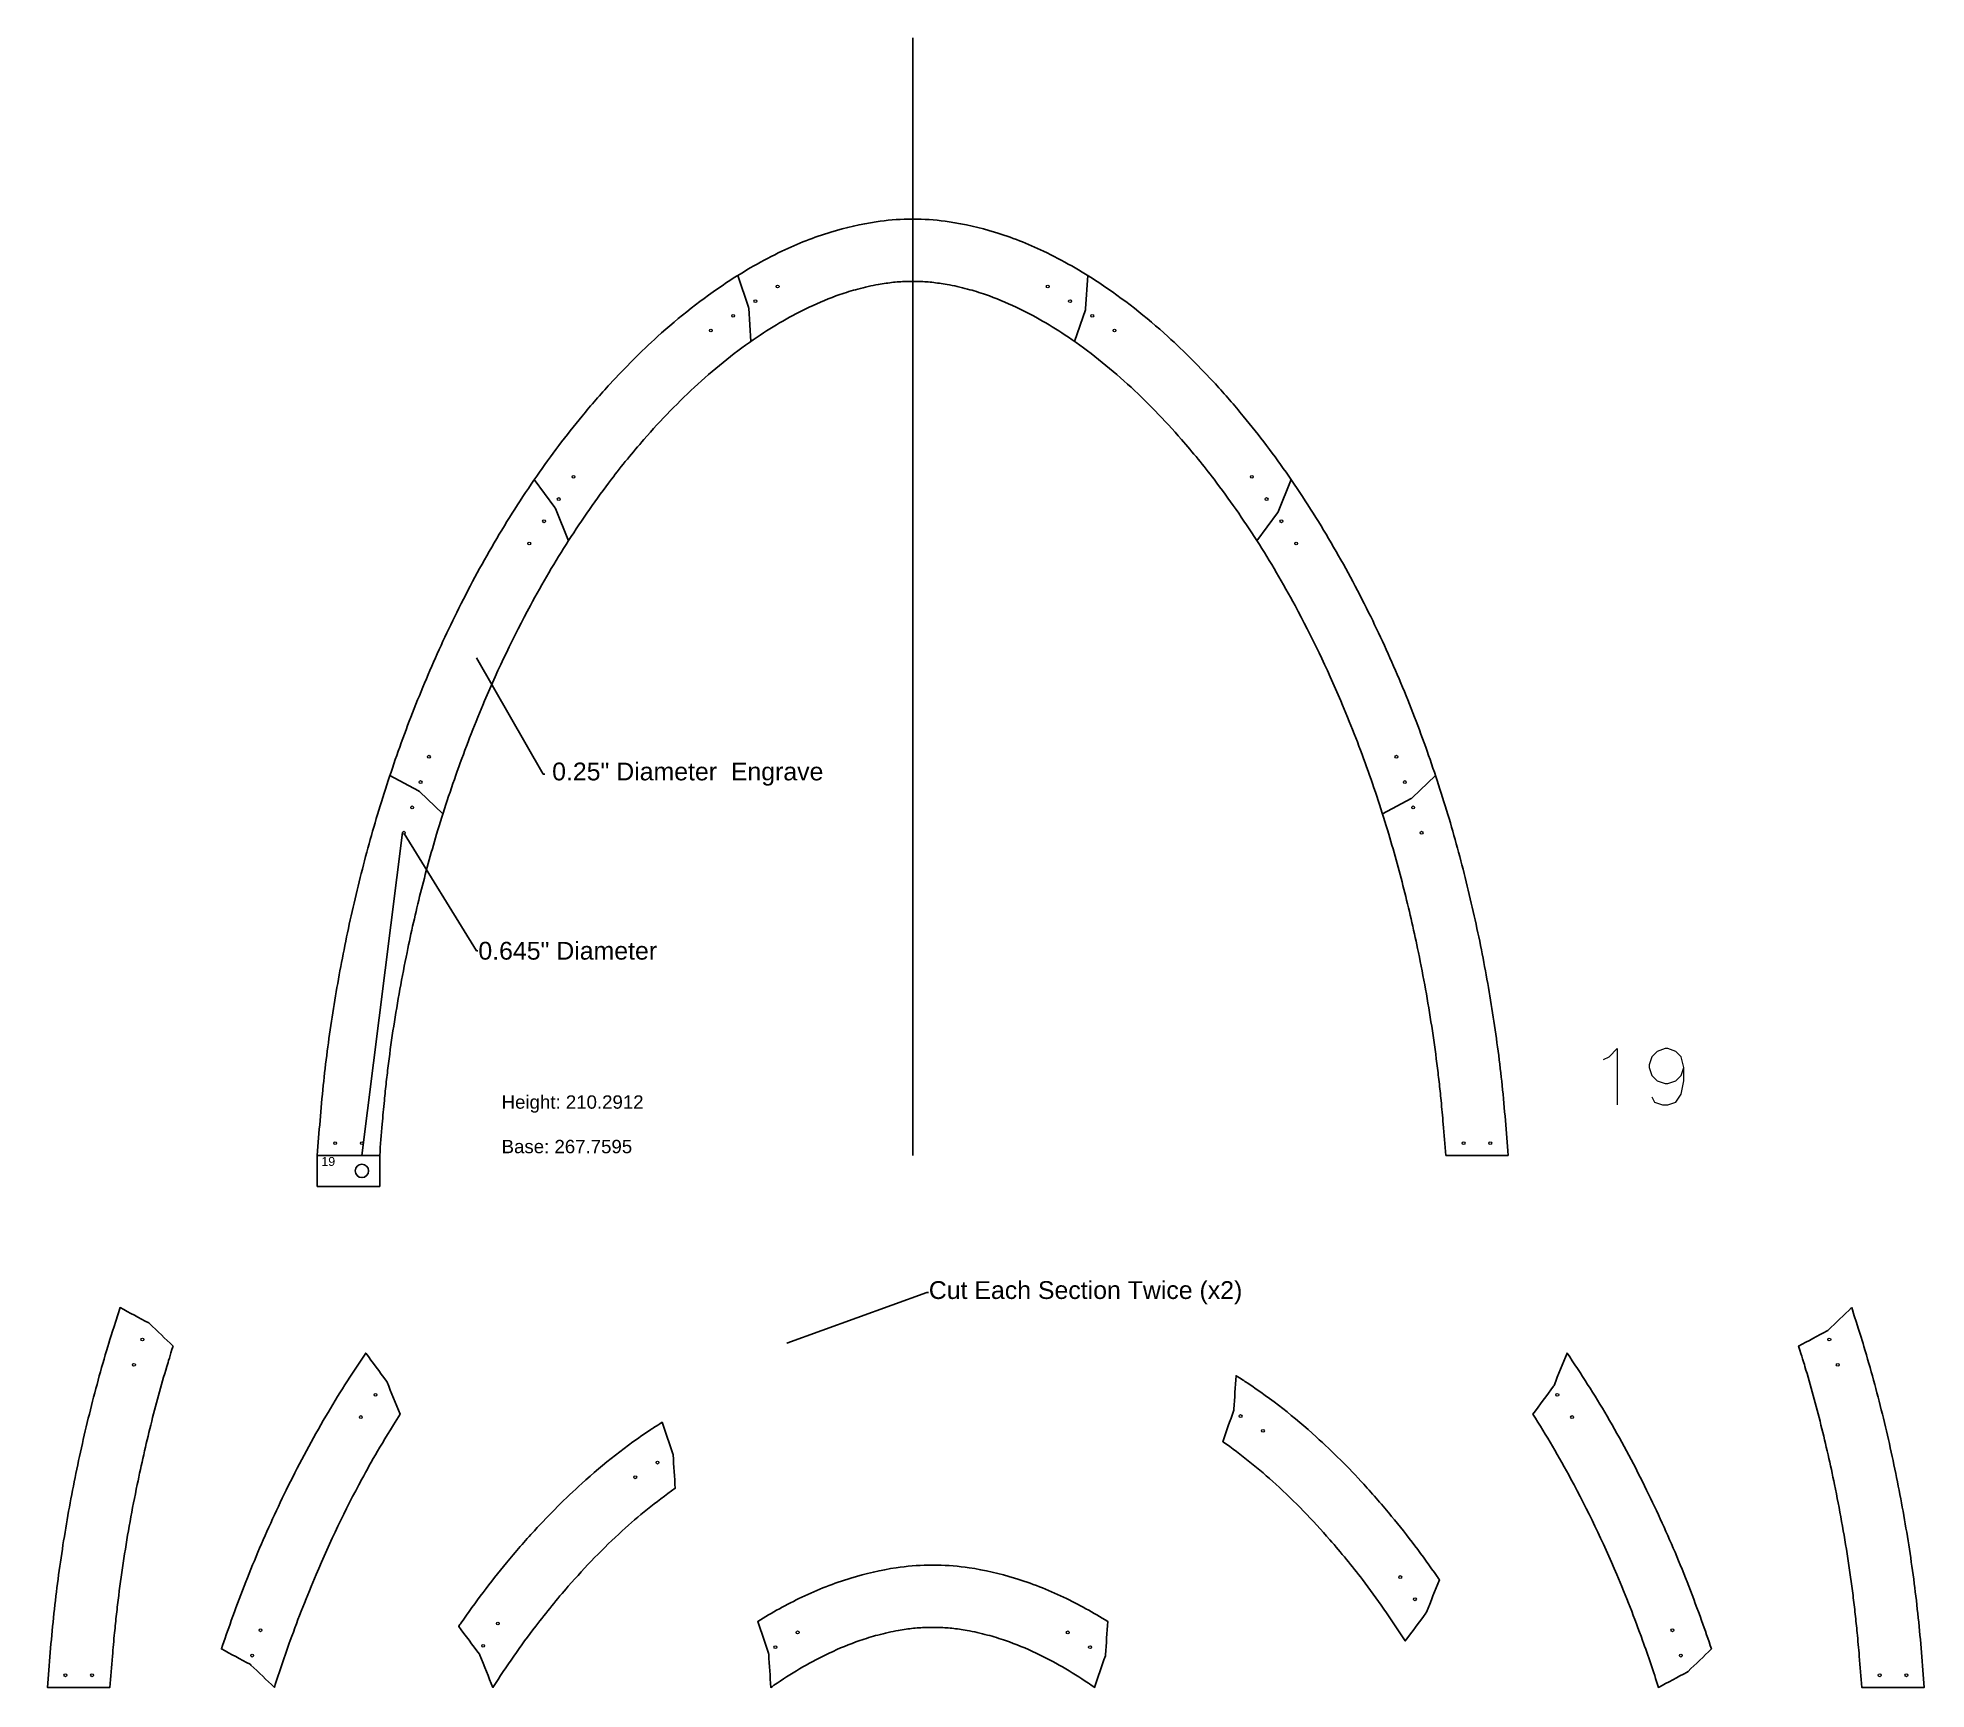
# Model space of a CAD drawing. Header units: inches. Extents: x -1683 to 11264, y -1696 to 4470.
# Drawn here: x 4460.4 to 4885, y -1460.7 to -1089.3 of the extents above; entities that cross this region are included whole.
import ezdxf
from ezdxf import colors
from ezdxf.entities.mleader import LeaderData, LeaderLine
from ezdxf.math import Vec2, Vec3

# ---------------------------------------------------------------- set-up
doc = ezdxf.new("R2010")
doc.units = ezdxf.units.IN
doc.header["$MEASUREMENT"] = 0
doc.layers.add('Anchoring', color=1, linetype='Continuous')
doc.layers.add('Annotation', color=7, linetype='Continuous', lineweight=9)
doc.layers.add('Drilling', color=3, linetype='Continuous', lineweight=13)
doc.styles.get("Standard").update_dxf_attribs({"font": 'Arial.ttf'})

msp = doc.modelspace()

# ---------------------------------------------------------------- texts
at = {"layer": 'Annotation', "attachment_point": 1}
for s, width, insert, char_height in [('Height: 210.2912\\P \\PBase: 267.7595', 45.21016, (4564.727, -1327.127), 3), ('19', 4, (4524.193, -1340.986), 2)]:
    msp.add_mtext_dynamic_manual_height_columns(s, width=width, gutter_width=1, heights=[0], dxfattribs=dict(at, insert=insert, char_height=char_height))

# ---------------------------------------------------------------- linework, layer by layer
for p, q in [((4657.158, -1340.609), (4657.158, -1089.329)), ((4617.809, -1142.786), (4620.231, -1149.88)), ((4696.508, -1142.786), (4696.03, -1150.267)), ((4620.76, -1157.62), (4620.282, -1150.139)), ((4693.557, -1157.62), (4695.979, -1150.526)), ((4572.075, -1188.682), (4576.725, -1194.954)), ((4742.241, -1188.682), (4739.323, -1195.923)), ((4579.767, -1202.417), (4576.849, -1195.176)), ((4734.55, -1202.417), (4739.199, -1196.145)), ((4539.611, -1255.206), (4546.037, -1258.65)), ((4774.706, -1255.206), (4769.444, -1260.253)), ((4551.518, -1263.857), (4546.257, -1258.81)), ((4762.799, -1263.857), (4769.224, -1260.413)), ((4523.279, -1340.609), (4537.32, -1340.609)), ((4776.996, -1340.609), (4791.038, -1340.609))]:
    msp.add_line(p, q)
for points, knots in [([(4523.279, -1340.609), (4523.682, -1335.38), (4524.484, -1324.982), (4526.495, -1309.558), (4529.2, -1294.275), (4532.585, -1279.069), (4536.722, -1263.849), (4541.75, -1248.603), (4547.65, -1233.423), (4554.68, -1218.052), (4562.888, -1202.784), (4572.263, -1187.999), (4581.154, -1176.197), (4590.248, -1165.731), (4600.699, -1155.241), (4613.582, -1145.054), (4626.855, -1137.395), (4638.235, -1132.878), (4647.856, -1130.669), (4654.089, -1130.1), (4656.824, -1130.113), (4657.158, -1130.118)], [0, 0, 0, 0, 24.8291813, 49.3706338, 73.6104826, 98.2962912, 123.1047044, 148.2601676, 174.2701263, 200.1791393, 228.2392953, 256.2819246, 282.9905671, 298.113946, 321.9037938, 353.0129441, 375.5663943, 394.2315723, 410.7668006, 422.150499, 423.7357404, 423.7357404, 423.7357404, 423.7357404]), ([(4791.038, -1340.609), (4790.635, -1335.38), (4789.832, -1324.982), (4787.821, -1309.558), (4785.116, -1294.275), (4781.732, -1279.069), (4777.595, -1263.849), (4772.567, -1248.603), (4766.666, -1233.423), (4759.637, -1218.052), (4751.429, -1202.784), (4742.054, -1187.999), (4733.163, -1176.197), (4724.069, -1165.731), (4713.618, -1155.241), (4700.735, -1145.054), (4687.462, -1137.395), (4676.081, -1132.878), (4666.46, -1130.669), (4660.228, -1130.1), (4657.493, -1130.113), (4657.158, -1130.118)], [0, 0, 0, 0, 24.8291813, 49.3706338, 73.6104826, 98.2962912, 123.1047044, 148.2601676, 174.2701263, 200.1791393, 228.2392953, 256.2819246, 282.9905671, 298.113946, 321.9037938, 353.0129441, 375.5663943, 394.2315723, 410.7668006, 422.150499, 423.7357404, 423.7357404, 423.7357404, 423.7357404]), ([(4537.32, -1340.609), (4537.503, -1338.244), (4537.686, -1335.905), (4538.032, -1331.809), (4538.19, -1330.04), (4538.497, -1326.888), (4538.642, -1325.501), (4538.953, -1322.721), (4539.119, -1321.331), (4539.646, -1317.161), (4540.037, -1314.38), (4541.32, -1306.041), (4542.321, -1300.497), (4544.383, -1290.496), (4545.398, -1286.033), (4547.615, -1277.167), (4548.815, -1272.768), (4551.636, -1263.324), (4553.3, -1258.274), (4556.9, -1248.261), (4558.831, -1243.314), (4564.011, -1231.126), (4567.437, -1223.966), (4573.888, -1212.021), (4576.751, -1207.135), (4582.817, -1197.645), (4586.024, -1193.039), (4591.759, -1185.538), (4594.193, -1182.553), (4598.643, -1177.457), (4600.621, -1175.304), (4604.666, -1171.142), (4606.735, -1169.131), (4613.093, -1163.335), (4617.532, -1159.787), (4624.069, -1155.363), (4626.009, -1154.143), (4629.923, -1151.883), (4631.9, -1150.841), (4636.169, -1148.823), (4638.464, -1147.878), (4642.122, -1146.612), (4643.479, -1146.195), (4646.371, -1145.421), (4647.905, -1145.078), (4650.013, -1144.703), (4650.588, -1144.611), (4651.732, -1144.446), (4652.293, -1144.376), (4653.942, -1144.2), (4654.995, -1144.132), (4656.235, -1144.112), (4656.474, -1144.111), (4656.796, -1144.114), (4656.872, -1144.115), (4656.947, -1144.116), (4656.95, -1144.116), (4656.952, -1144.116), (4656.954, -1144.116), (4657.022, -1144.117), (4657.09, -1144.118), (4657.158, -1144.119)], [1.7072535, 1.7072535, 1.7072535, 1.7072535, 12.9710351, 12.9710351, 21.6654589, 21.6654589, 28.6086655, 28.6086655, 35.5518722, 35.5518722, 49.4382854, 49.4382854, 77.2111119, 77.2111119, 99.7893826, 99.7893826, 122.3676533, 122.3676533, 148.7474093, 148.7474093, 175.1271654, 175.1271654, 214.7180642, 214.7180642, 243.1067765, 243.1067765, 271.4954889, 271.4954889, 291.1629195, 291.1629195, 306.1498022, 306.1498022, 321.1366849, 321.1366849, 351.1104504, 351.1104504, 363.4944088, 363.4944088, 375.8783673, 375.8783673, 389.9814292, 389.9814292, 398.2919649, 398.2919649, 407.6069251, 407.6069251, 411.0890402, 411.0890402, 414.5711552, 414.5711552, 421.5353853, 421.5353853, 423.2257644, 423.2257644, 423.7357404, 423.7357404, 423.7357404, 423.7499366, 423.7499366, 423.7499366, 424.2085072, 424.2085072, 424.2085072, 424.2085072]), ([(4776.996, -1340.609), (4776.814, -1338.244), (4776.631, -1335.905), (4776.285, -1331.809), (4776.127, -1330.04), (4775.82, -1326.888), (4775.675, -1325.501), (4775.364, -1322.721), (4775.198, -1321.331), (4774.671, -1317.161), (4774.28, -1314.38), (4772.997, -1306.041), (4771.996, -1300.497), (4769.934, -1290.496), (4768.918, -1286.033), (4766.702, -1277.167), (4765.502, -1272.768), (4762.681, -1263.324), (4761.017, -1258.274), (4757.416, -1248.261), (4755.485, -1243.314), (4750.306, -1231.126), (4746.879, -1223.966), (4740.429, -1212.021), (4737.566, -1207.135), (4731.499, -1197.645), (4728.293, -1193.039), (4722.557, -1185.538), (4720.124, -1182.553), (4715.674, -1177.457), (4713.696, -1175.304), (4709.65, -1171.142), (4707.581, -1169.131), (4701.224, -1163.335), (4696.785, -1159.787), (4690.247, -1155.363), (4688.308, -1154.143), (4684.394, -1151.883), (4682.416, -1150.841), (4678.147, -1148.823), (4675.853, -1147.878), (4672.195, -1146.612), (4670.837, -1146.195), (4667.946, -1145.421), (4666.412, -1145.078), (4664.304, -1144.703), (4663.728, -1144.611), (4662.585, -1144.446), (4662.023, -1144.376), (4660.374, -1144.2), (4659.322, -1144.132), (4658.081, -1144.112), (4657.843, -1144.111), (4657.52, -1144.114), (4657.445, -1144.115), (4657.369, -1144.116), (4657.367, -1144.116), (4657.365, -1144.116), (4657.363, -1144.116), (4657.295, -1144.117), (4657.227, -1144.118), (4657.158, -1144.119)], [1.7072535, 1.7072535, 1.7072535, 1.7072535, 12.9710351, 12.9710351, 21.6654589, 21.6654589, 28.6086655, 28.6086655, 35.5518722, 35.5518722, 49.4382854, 49.4382854, 77.2111119, 77.2111119, 99.7893826, 99.7893826, 122.3676533, 122.3676533, 148.7474093, 148.7474093, 175.1271654, 175.1271654, 214.7180642, 214.7180642, 243.1067765, 243.1067765, 271.4954889, 271.4954889, 291.1629195, 291.1629195, 306.1498022, 306.1498022, 321.1366849, 321.1366849, 351.1104504, 351.1104504, 363.4944088, 363.4944088, 375.8783673, 375.8783673, 389.9814292, 389.9814292, 398.2919649, 398.2919649, 407.6069251, 407.6069251, 411.0890402, 411.0890402, 414.5711552, 414.5711552, 421.5353853, 421.5353853, 423.2257644, 423.2257644, 423.7357404, 423.7357404, 423.7357404, 423.7499366, 423.7499366, 423.7499366, 424.2085072, 424.2085072, 424.2085072, 424.2085072]), ([(4490.858, -1383.505), (4489.105, -1381.823), (4487.351, -1380.14), (4485.597, -1378.458), (4485.532, -1378.395), (4485.457, -1378.341), (4485.377, -1378.298), (4483.235, -1377.15), (4481.093, -1376.002), (4478.951, -1374.854), (4477.454, -1379.435), (4475.241, -1386.52), (4471.925, -1398.717), (4468.541, -1413.923), (4465.836, -1429.207), (4463.824, -1444.63), (4463.022, -1455.028), (4462.619, -1460.257), (4467.299, -1460.257), (4471.98, -1460.257), (4476.66, -1460.257), (4476.843, -1457.893), (4477.026, -1455.554), (4477.372, -1451.457), (4477.53, -1449.688), (4477.837, -1446.536), (4477.982, -1445.15), (4478.293, -1442.37), (4478.459, -1440.98), (4478.986, -1436.809), (4479.377, -1434.028), (4480.66, -1425.69), (4481.661, -1420.145), (4483.723, -1410.144), (4484.738, -1405.682), (4486.955, -1396.815), (4488.155, -1392.417), (4489.798, -1386.914), (4490.148, -1385.77), (4490.856, -1383.503)], [0, 0, 0, 0, 1, 1, 1, 1.2717781, 1.2717781, 1.2717781, 2.2717781, 2.2717781, 2.2717781, 12.6011964, 37.4096096, 62.0954183, 86.335267, 110.8767195, 135.7059008, 135.7059008, 135.7059008, 136.7059008, 136.7059008, 136.7059008, 147.9696824, 147.9696824, 156.6641063, 156.6641063, 163.6073129, 163.6073129, 170.5505195, 170.5505195, 184.4369328, 184.4369328, 212.2097593, 212.2097593, 234.78803, 234.78803, 257.3663007, 257.3663007, 263.3108477, 263.3108477, 263.3108477, 263.3108477]), ([(4868.263, -1374.854), (4866.509, -1376.536), (4864.755, -1378.219), (4863.002, -1379.901), (4862.936, -1379.964), (4862.862, -1380.018), (4862.782, -1380.061), (4860.64, -1381.209), (4858.498, -1382.357), (4856.356, -1383.505), (4857.143, -1386.021), (4857.453, -1387.04), (4859.059, -1392.417), (4860.259, -1396.815), (4862.476, -1405.682), (4863.491, -1410.144), (4865.553, -1420.145), (4866.554, -1425.69), (4867.837, -1434.028), (4868.228, -1436.809), (4868.755, -1440.98), (4868.921, -1442.37), (4869.232, -1445.15), (4869.377, -1446.536), (4869.684, -1449.688), (4869.842, -1451.457), (4870.188, -1455.554), (4870.371, -1457.893), (4870.554, -1460.257), (4875.234, -1460.257), (4879.915, -1460.257), (4884.595, -1460.257), (4884.192, -1455.028), (4883.39, -1444.63), (4881.378, -1429.207), (4878.673, -1413.923), (4875.289, -1398.717), (4872.074, -1386.889), (4869.988, -1380.165), (4868.288, -1374.854)], [0, 0, 0, 0, 1, 1, 1, 1.2717781, 1.2717781, 1.2717781, 2.2717781, 2.2717781, 2.2717781, 7.5647815, 7.5647815, 30.1430522, 30.1430522, 52.7213229, 52.7213229, 80.4941494, 80.4941494, 94.3805627, 94.3805627, 101.3237693, 101.3237693, 108.2669759, 108.2669759, 116.9613998, 116.9613998, 128.2251814, 128.2251814, 128.2251814, 129.2251814, 129.2251814, 129.2251814, 154.0543627, 178.5958152, 202.8356639, 227.5214726, 252.3298858, 260.849042, 260.849042, 260.849042, 260.849042]), ([(4508.378, -1455.21), (4510.131, -1456.892), (4511.885, -1458.575), (4513.639, -1460.257), (4514.764, -1456.707), (4515.959, -1453.177), (4519.021, -1444.661), (4520.952, -1439.715), (4526.132, -1427.526), (4529.558, -1420.366), (4535.475, -1409.41), (4537.744, -1405.475), (4541.888, -1398.817), (4540.915, -1396.404), (4539.942, -1393.99), (4538.97, -1391.576), (4538.938, -1391.498), (4538.896, -1391.422), (4538.845, -1391.354), (4537.296, -1389.264), (4535.746, -1387.173), (4534.196, -1385.083), (4530.886, -1389.918), (4524.799, -1399.575), (4516.801, -1414.453), (4509.771, -1429.823), (4504.98, -1442.149), (4502.445, -1449.47), (4501.732, -1451.606), (4503.874, -1452.754), (4506.016, -1453.902), (4508.158, -1455.05), (4508.238, -1455.093), (4508.312, -1455.147), (4508.378, -1455.21)], [0, 0, 0, 0, 1, 1, 1, 19.4886535, 19.4886535, 45.8684095, 45.8684095, 85.4593084, 85.4593084, 108.2253379, 108.2253379, 108.2253379, 109.2253379, 109.2253379, 109.2253379, 109.4794372, 109.4794372, 109.4794372, 110.4794372, 110.4794372, 110.4794372, 136.4244567, 164.4846127, 190.3936258, 216.4035844, 227.066835, 227.066835, 227.066835, 228.066835, 228.066835, 228.066835, 228.3386131, 228.3386131, 228.3386131, 228.3386131]), ([(4801.243, -1392.545), (4801.293, -1392.477), (4801.335, -1392.402), (4801.367, -1392.324), (4802.34, -1389.91), (4803.312, -1387.496), (4804.285, -1385.083), (4807.46, -1389.704), (4813.623, -1399.464), (4821.681, -1414.453), (4828.71, -1429.823), (4833.501, -1442.149), (4836.036, -1449.47), (4836.749, -1451.606), (4834.996, -1453.289), (4833.242, -1454.971), (4831.488, -1456.653), (4831.423, -1456.716), (4831.348, -1456.77), (4831.268, -1456.813), (4829.126, -1457.961), (4826.984, -1459.109), (4824.842, -1460.257), (4823.717, -1456.707), (4822.522, -1453.177), (4819.46, -1444.661), (4817.529, -1439.715), (4812.35, -1427.526), (4808.923, -1420.366), (4802.478, -1408.431), (4799.62, -1403.554), (4796.593, -1398.817), (4798.143, -1396.727), (4799.693, -1394.636), (4801.243, -1392.545)], [0, 0, 0, 0, 0.2540993, 0.2540993, 0.2540993, 1.2540993, 1.2540993, 1.2540993, 27.7962282, 55.8563842, 81.7653973, 107.7753559, 118.4386065, 118.4386065, 118.4386065, 119.4386065, 119.4386065, 119.4386065, 119.7103845, 119.7103845, 119.7103845, 120.7103845, 120.7103845, 120.7103845, 139.1990381, 139.1990381, 165.5787941, 165.5787941, 205.1696929, 205.1696929, 233.5051927, 233.5051927, 233.5051927, 234.5051927, 234.5051927, 234.5051927, 234.5051927]), ([(4729.332, -1397.908), (4728.525, -1400.272), (4727.718, -1402.637), (4726.91, -1405.001), (4731.034, -1407.89), (4735.006, -1411.107), (4740.935, -1416.513), (4743.004, -1418.524), (4747.049, -1422.686), (4749.027, -1424.839), (4753.477, -1429.935), (4755.911, -1432.919), (4761.565, -1440.314), (4764.698, -1444.805), (4767.903, -1449.798), (4769.453, -1447.708), (4771.002, -1445.617), (4772.552, -1443.527), (4772.603, -1443.459), (4772.645, -1443.383), (4772.676, -1443.305), (4773.649, -1440.891), (4774.622, -1438.477), (4775.595, -1436.064), (4775.278, -1435.603), (4771.957, -1430.801), (4766.516, -1423.578), (4757.423, -1413.113), (4746.971, -1402.623), (4737.211, -1394.905), (4731.018, -1390.897), (4729.861, -1390.168), (4729.702, -1392.661), (4729.543, -1395.155), (4729.384, -1397.648), (4729.378, -1397.736), (4729.361, -1397.824), (4729.332, -1397.908)], [0, 0, 0, 0, 1, 1, 1, 27.9406957, 27.9406957, 42.9275784, 42.9275784, 57.9144611, 57.9144611, 77.5818918, 77.5818918, 105.2861816, 105.2861816, 105.2861816, 106.2861816, 106.2861816, 106.2861816, 106.5402809, 106.5402809, 106.5402809, 107.5402809, 107.5402809, 107.5402809, 108.4674793, 135.1761218, 150.2995007, 174.0893485, 205.1984988, 208.9791766, 208.9791766, 208.9791766, 209.9791766, 209.9791766, 209.9791766, 210.2436564, 210.2436564, 210.2436564, 210.2436564]), ([(4559.849, -1453.016), (4560.822, -1455.43), (4561.795, -1457.843), (4562.767, -1460.257), (4562.773, -1460.248), (4562.779, -1460.239), (4565.818, -1455.486), (4569.024, -1450.88), (4574.76, -1443.378), (4577.193, -1440.393), (4581.643, -1435.297), (4583.621, -1433.145), (4587.667, -1428.982), (4589.736, -1426.971), (4595.508, -1421.709), (4599.309, -1418.614), (4603.76, -1415.46), (4603.601, -1412.967), (4603.442, -1410.473), (4603.283, -1407.98), (4603.277, -1407.892), (4603.26, -1407.804), (4603.231, -1407.72), (4602.424, -1405.356), (4601.617, -1402.991), (4600.809, -1400.627), (4599.239, -1401.624), (4593.266, -1405.517), (4583.699, -1413.081), (4573.248, -1423.571), (4564.154, -1434.037), (4558.641, -1441.356), (4555.255, -1446.261), (4555.076, -1446.522), (4556.625, -1448.613), (4558.175, -1450.704), (4559.725, -1452.794), (4559.775, -1452.862), (4559.817, -1452.937), (4559.849, -1453.016)], [0, 0, 0, 0, 1, 1, 1, 1.0532125, 1.0532125, 29.4419248, 29.4419248, 49.1093555, 49.1093555, 64.0962382, 64.0962382, 79.0831209, 79.0831209, 104.9144535, 104.9144535, 104.9144535, 105.9144535, 105.9144535, 105.9144535, 106.1789333, 106.1789333, 106.1789333, 107.1789333, 107.1789333, 107.1789333, 109.7936741, 140.9028243, 164.6926722, 179.8160511, 206.5246936, 208.0251939, 208.0251939, 208.0251939, 209.0251939, 209.0251939, 209.0251939, 209.2792932, 209.2792932, 209.2792932, 209.2792932]), ([(4624.724, -1452.517), (4624.753, -1452.601), (4624.77, -1452.689), (4624.776, -1452.777), (4624.935, -1455.27), (4625.094, -1457.764), (4625.253, -1460.257), (4625.718, -1459.932), (4626.184, -1459.611), (4628.563, -1458.001), (4630.502, -1456.781), (4634.417, -1454.52), (4636.394, -1453.478), (4640.663, -1451.46), (4642.958, -1450.515), (4646.615, -1449.25), (4647.973, -1448.832), (4650.865, -1448.058), (4652.399, -1447.716), (4654.507, -1447.34), (4655.082, -1447.248), (4656.226, -1447.084), (4656.787, -1447.013), (4658.436, -1446.838), (4659.489, -1446.77), (4660.729, -1446.75), (4660.968, -1446.749), (4661.29, -1446.751), (4661.365, -1446.752), (4661.441, -1446.753), (4661.443, -1446.753), (4661.445, -1446.753), (4661.448, -1446.753), (4661.516, -1446.754), (4661.584, -1446.755), (4661.652, -1446.756), (4661.72, -1446.755), (4661.788, -1446.754), (4661.857, -1446.753), (4661.859, -1446.753), (4661.861, -1446.753), (4661.863, -1446.753), (4661.939, -1446.752), (4662.014, -1446.751), (4662.336, -1446.749), (4662.575, -1446.75), (4663.815, -1446.77), (4664.868, -1446.838), (4666.517, -1447.013), (4667.079, -1447.084), (4668.222, -1447.248), (4668.797, -1447.34), (4670.905, -1447.716), (4672.439, -1448.058), (4675.331, -1448.832), (4676.689, -1449.25), (4680.346, -1450.515), (4682.641, -1451.46), (4686.91, -1453.478), (4688.887, -1454.52), (4692.802, -1456.781), (4694.741, -1458.001), (4696.894, -1459.458), (4697.585, -1459.934), (4698.051, -1460.257), (4698.858, -1457.893), (4699.665, -1455.528), (4700.472, -1453.163), (4700.501, -1453.08), (4700.518, -1452.992), (4700.524, -1452.904), (4700.683, -1450.411), (4700.842, -1447.917), (4701.001, -1445.424), (4697.796, -1443.421), (4691.034, -1439.666), (4680.575, -1435.515), (4670.954, -1433.306), (4664.721, -1432.738), (4661.986, -1432.75), (4661.652, -1432.755), (4661.318, -1432.75), (4658.583, -1432.738), (4652.35, -1433.306), (4642.729, -1435.515), (4632.27, -1439.666), (4625.508, -1443.421), (4622.303, -1445.424), (4623.11, -1447.788), (4623.917, -1450.153), (4624.724, -1452.517)], [0, 0, 0, 0, 0.2644798, 0.2644798, 0.2644798, 1.2644798, 1.2644798, 1.2644798, 4.2975495, 4.2975495, 16.6815079, 16.6815079, 29.0654664, 29.0654664, 43.1685283, 43.1685283, 51.479064, 51.479064, 60.7940242, 60.7940242, 64.2761393, 64.2761393, 67.7582543, 67.7582543, 74.7224845, 74.7224845, 76.4128636, 76.4128636, 76.9228395, 76.9228395, 76.9228395, 76.9370357, 76.9370357, 76.9370357, 77.3956063, 77.3956063, 77.3956063, 77.8541769, 77.8541769, 77.8541769, 77.8683731, 77.8683731, 77.8683731, 78.378349, 78.378349, 80.0687281, 80.0687281, 87.0329582, 87.0329582, 90.5150733, 90.5150733, 93.9971884, 93.9971884, 103.3121486, 103.3121486, 111.6226842, 111.6226842, 125.7257462, 125.7257462, 138.1097046, 138.1097046, 150.4936631, 150.4936631, 152.0621219, 152.0621219, 152.0621219, 153.0621219, 153.0621219, 153.0621219, 153.3266017, 153.3266017, 153.3266017, 154.3266017, 154.3266017, 154.3266017, 172.2036937, 190.8688717, 207.4040999, 218.7877984, 220.3730398, 220.3730398, 220.3730398, 221.9582811, 233.3419796, 249.8772079, 268.5423858, 286.4194779, 286.4194779, 286.4194779, 287.4194779, 287.4194779, 287.4194779, 287.4194779])]:
    msp.add_open_spline(points, degree=3, knots=knots)
for points in [[(4620.282, -1150.139), (4620.277, -1150.051), (4620.259, -1149.963), (4620.231, -1149.88)], [(4695.979, -1150.526), (4696.007, -1150.443), (4696.025, -1150.355), (4696.03, -1150.267)], [(4576.849, -1195.176), (4576.817, -1195.097), (4576.775, -1195.022), (4576.725, -1194.954)], [(4739.199, -1196.145), (4739.249, -1196.077), (4739.291, -1196.002), (4739.323, -1195.923)], [(4546.257, -1258.81), (4546.191, -1258.747), (4546.117, -1258.693), (4546.037, -1258.65)], [(4769.444, -1260.253), (4769.379, -1260.316), (4769.304, -1260.37), (4769.224, -1260.413)]]:
    msp.add_open_spline(points, degree=3)
at = {"layer": 'Anchoring'}
msp.add_line((4533.32, -1340.609), (4542.412, -1268.034), dxfattribs=at)
msp.add_lwpolyline([(4523.279, -1340.609), (4537.32, -1340.609), (4537.32, -1347.609), (4523.279, -1347.609)], close=True, dxfattribs=at)
msp.add_circle((4533.32, -1344.109), 1.5, dxfattribs=at)
at = {"layer": 'Annotation'}
for points in [[(4812.514, -1319.025), (4813.715, -1318.425), (4815.515, -1316.624), (4815.515, -1329.227)], [(4823.317, -1327.427), (4823.917, -1328.627), (4825.717, -1329.227), (4826.917, -1329.227), (4828.718, -1328.627), (4829.918, -1326.826), (4830.518, -1323.826), (4830.518, -1320.825), (4829.918, -1318.425), (4828.718, -1317.225), (4826.917, -1316.624), (4826.317, -1316.624), (4824.517, -1317.225), (4823.317, -1318.425), (4822.716, -1320.225), (4822.716, -1320.825), (4823.317, -1322.626), (4824.517, -1323.826), (4826.317, -1324.426), (4826.917, -1324.426), (4828.718, -1323.826), (4829.918, -1322.626), (4830.518, -1320.825)]]:
    msp.add_lwpolyline(points, dxfattribs=at)
at = {"layer": 'Drilling'}
for centre, radius in [((4626.796, -1145.246), 0.323), ((4687.521, -1145.246), 0.323), ((4621.788, -1148.551), 0.323), ((4692.528, -1148.551), 0.323), ((4611.773, -1155.16), 0.323), ((4616.78, -1151.856), 0.323), ((4697.536, -1151.856), 0.323), ((4702.544, -1155.16), 0.323), ((4580.893, -1188.047), 0.322), ((4733.424, -1188.047), 0.322), ((4577.578, -1193.049), 0.322), ((4736.738, -1193.049), 0.322), ((4574.264, -1198.05), 0.322), ((4740.053, -1198.05), 0.322), ((4570.95, -1203.052), 0.322), ((4743.367, -1203.052), 0.322), ((4548.397, -1250.989), 0.323), ((4765.919, -1250.989), 0.323), ((4546.509, -1256.684), 0.323), ((4767.808, -1256.684), 0.323), ((4544.62, -1262.379), 0.323), ((4769.696, -1262.379), 0.323), ((4542.732, -1268.074), 0.323), ((4771.585, -1268.074), 0.323), ((4527.299, -1337.859), 0.323), ((4533.299, -1337.859), 0.323), ((4781.017, -1337.859), 0.323), ((4787.017, -1337.859), 0.323), ((4483.961, -1382.027), 0.323), ((4863.254, -1382.027), 0.323), ((4482.072, -1387.722), 0.323), ((4865.142, -1387.722), 0.323), ((4536.385, -1394.451), 0.322), ((4802.096, -1394.451), 0.322), ((4533.071, -1399.452), 0.322), ((4730.89, -1399.237), 0.323), ((4805.411, -1399.452), 0.322), ((4735.897, -1402.542), 0.323), ((4599.781, -1409.696), 0.323), ((4594.773, -1413.001), 0.323), ((4766.777, -1435.429), 0.322), ((4770.092, -1440.43), 0.322), ((4510.518, -1447.389), 0.323), ((4563.893, -1445.887), 0.322), ((4631.29, -1447.883), 0.323), ((4692.014, -1447.883), 0.323), ((4827.963, -1447.389), 0.323), ((4560.579, -1450.889), 0.322), ((4626.282, -1451.188), 0.323), ((4697.022, -1451.188), 0.323), ((4508.63, -1453.084), 0.323), ((4829.852, -1453.084), 0.323), ((4466.64, -1457.507), 0.323), ((4472.64, -1457.507), 0.323), ((4874.574, -1457.507), 0.323), ((4880.574, -1457.507), 0.323)]:
    msp.add_circle(centre, radius, dxfattribs=at)

msp.set_redraw_order([(e.dxf.handle, doc.entitydb.next_handle()) for e in msp.query("TEXT MTEXT ATTDEF DIMENSION ARC_DIMENSION")])  # texts and dimensions are drawn at this point

# ---------------------------------------------------------------- leaders
at = {"layer": 'Annotation'}
ml = msp.add_multileader_mtext('Standard', dxfattribs=at)
ml.set_content('\\A1; 0.25" Diameter  Engrave', color=256)
ml.set_leader_properties()
ml.build(insert=Vec2(0, 0))
ml.multileader.update_dxf_attribs({"text_right_attachment_type": 6, "dogleg_length": 0.36, "arrow_head_size": 0.18})
ctx = ml.context
ctx.base_point, ctx.arrow_head_size, ctx.landing_gap_size, ctx.plane_origin = Vec3(4574.449, -1254.873), 0.18, 0.09, Vec3(4699.638, -1275.576)
ctx.right_attachment = 6
notes = []
notes.append((ctx, [(1, (1, 1, 0), (4574.089, -1254.873), (1, 0), 0.36, [(0, [(4559.029, -1228.609)], 0, [])])]))
ctx.mtext.insert, ctx.mtext.flow_direction = Vec3(4574.539, -1252.3), 5
ml = msp.add_multileader_mtext('Standard', dxfattribs=at)
ml.set_content('\\A1;0.645" Diameter', color=256)
ml.set_leader_properties()
ml.build(insert=Vec2(0, 0))
ml.multileader.update_dxf_attribs({"text_right_attachment_type": 6, "dogleg_length": 0.36, "arrow_head_size": 0.18})
ctx = ml.context
ctx.base_point, ctx.arrow_head_size, ctx.landing_gap_size, ctx.plane_origin = Vec3(4559.415, -1294.634), 0.18, 0.09, Vec3(4684.604, -1315.337)
ctx.right_attachment = 6
notes.append((ctx, [(1, (1, 1, 0), (4559.055, -1294.634), (1, 0), 0.36, [(0, [(4542.732, -1268.074)], 0, [])])]))
ctx.mtext.insert, ctx.mtext.flow_direction = Vec3(4559.505, -1292.607), 5
ml = msp.add_multileader_mtext('Standard', dxfattribs=at)
ml.set_content('\\A1;Cut Each Section Twice (x2) ', color=256)
ml.set_leader_properties()
ml.build(insert=Vec2(0, 0))
ml.multileader.update_dxf_attribs({"text_right_attachment_type": 6, "dogleg_length": 0.36, "arrow_head_size": 0.18})
ctx = ml.context
ctx.base_point, ctx.arrow_head_size, ctx.landing_gap_size, ctx.plane_origin = Vec3(4660.689, -1371.451), 0.18, 0.09, Vec3(4796.228, -1406.69)
ctx.right_attachment = 6
notes.append((ctx, [(1, (1, 1, 0), (4660.329, -1371.451), (1, 0), 0.36, [(0, [(4628.656, -1382.908)], 0, [])])]))
ctx.mtext.insert, ctx.mtext.flow_direction = Vec3(4660.779, -1368.905), 5
for ctx, leaders in notes:
    for number, flags, end, landing, length, lines in leaders:
        leader = LeaderData()
        leader.index, (leader.has_last_leader_line, leader.has_dogleg_vector, leader.attachment_direction) = number, flags
        leader.last_leader_point, leader.dogleg_vector, leader.dogleg_length = Vec3(end), Vec3(landing), length
        for number, points, colour, breaks in lines:
            line = LeaderLine()
            line.index, line.vertices, line.color, line.breaks = number, Vec3.list(points), colors.encode_raw_color(colour), breaks
            leader.lines.append(line)
        ctx.leaders.append(leader)

doc.saveas('drawing.dxf')
